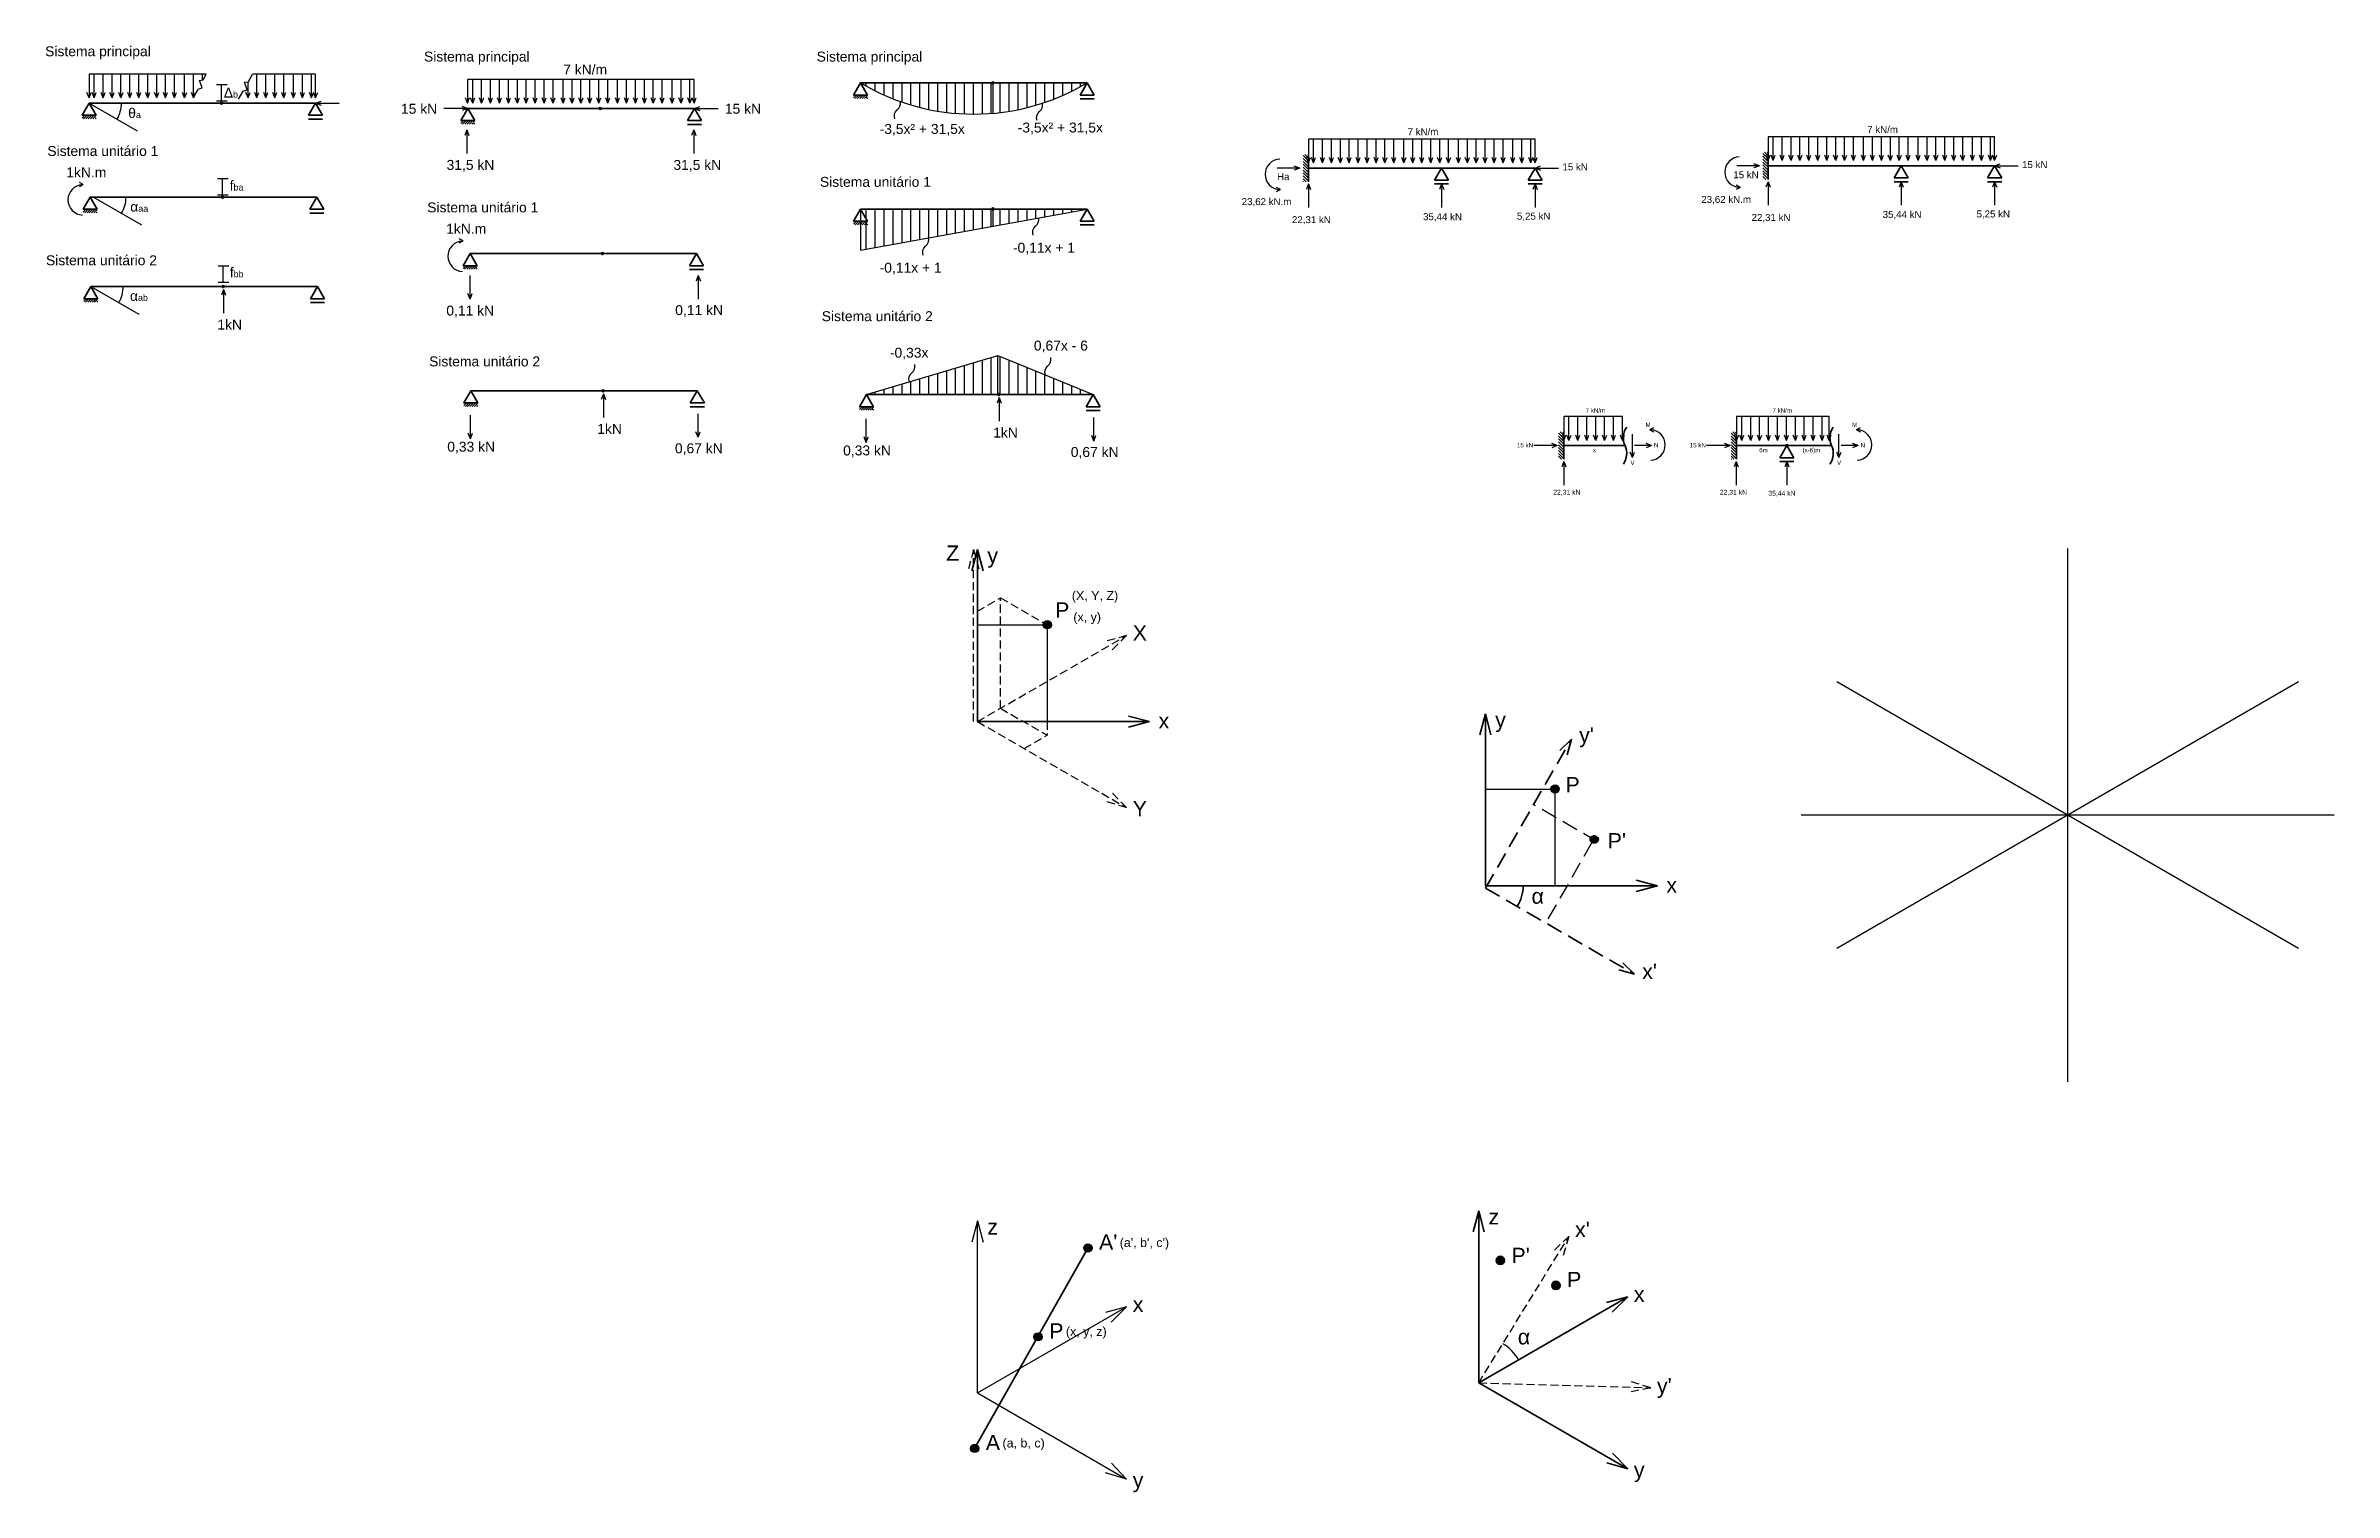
# Model space of a CAD drawing. Header units: millimetres. Extents: x 169 to 2712, y -404 to 335.
# Drawn here: x 1816 to 2712, y -404 to 161 of the extents above; entities that cross this region are included whole.
import ezdxf

# ---------------------------------------------------------------- set-up
doc = ezdxf.new("R2010")
doc.units = ezdxf.units.MM
doc.linetypes.add('HIDDEN2', pattern=[4.675, 3.175, -1.5])
doc.layers.add('l1', color=7, linetype='Continuous', lineweight=35)
doc.layers.add('l2', color=1, linetype='Continuous', lineweight=30)
doc.styles.get("Standard").update_dxf_attribs({"font": 'txt.shx'})
pattern_1 = [(90, (0, 17.6914), (-3.4925, 2e-16), [])]

msp = doc.modelspace()

# ---------------------------------------------------------------- texts
for s, insert, char_height, width, attachment_point in [('{\\fArial|b0|i0|c0|p34;Sistema principal}', (1816.2, 161.19), 3.8852, 49.3759, 1), ('{\\fArial|b0|i0|c0|p34;Sistema principal}', (1964.39, 159.11), 3.8852, 49.3759, 1), ('{\\fArial|b0|i0|c0|p34;7 kN/m}', (2018.84, 154.05), 3.8852, 22.1962, 1), ('{\\fArial|b0|i0|c0|p34;Sistema principal}', (2117.99, 159.11), 3.8852, 49.3759, 1), ('{\\fArial|b0|i0|c0|p34;Δ\\H0.64347x;b}', (1886.08, 145.01), 3.8852, 16.5679, 1), ('{\\fArial|b0|i0|c0|p34;θ\\H0.64347x;a}', (1848.69, 137.02), 3.8852, 16.5679, 1), ('{\\fArial|b0|i0|c0|p34;15 kN}', (1969.56, 138.69), 3.8852, 22.1962, 3), ('{\\fArial|b0|i0|c0|p34;15 kN}', (2082.07, 138.69), 3.8852, 22.1962, 1), ('{\\fArial|b0|i0|c0|p34;-3,5x² + 31,5x}', (2142.61, 130.8), 3.8852, 35.8087, 1), ('{\\fArial|b0|i0|c0|p34;-3,5x² + 31,5x}', (2196.64, 131.36), 3.8852, 35.8087, 1), ('{\\fArial|b0|i0|c0|p34;7 kN/m}', (2349.15, 129.14), 2.7196, 15.5373, 1), ('{\\fArial|b0|i0|c0|p34;7 kN/m}', (2528.93, 130.01), 2.7196, 15.5373, 1), ('{\\fArial|b0|i0|c0|p34;Sistema unitário 1}', (1817.05, 122.18), 3.8852, 55.9129, 1), ('{\\fArial|b0|i0|c0|p34;31,5 kN}', (1973.22, 116.74), 3.8852, 23.9682, 1), ('{\\fArial|b0|i0|c0|p34;31,5 kN}', (2061.95, 116.74), 3.8852, 23.9682, 1), ('{\\fArial|b0|i0|c0|p34;15 kN}', (2589.5, 116.28), 2.7196, 11.5975, 1), ('{\\fArial|b0|i0|c0|p34;1kN.m}', (1824.45, 113.83), 3.8852, 16.5679, 1), ('{\\fArial|b0|i0|c0|p34;f\\H0.64347x;ba}', (1888.39, 108.66), 3.8852, 24.8316, 1), ('{\\fArial|b0|i0|c0|p34;Sistema unitário 1}', (2119.26, 110.11), 3.8852, 55.9129, 1), ('{\\fArial|b0|i0|c0|p34;Ha}', (2298.07, 111.56), 2.7196, 11.5975, 1), ('{\\fArial|b0|i0|c0|p34;15 kN}', (2409.71, 115.41), 2.7196, 11.5975, 1), ('{\\fArial|b0|i0|c0|p34;15 kN}', (2476.56, 112.32), 2.7196, 15.677, 1), ('{\\fArial|b0|i0|c0|p34;α\\H0.64347x;aa}', (1849.49, 100.39), 3.8852, 27.545, 1), ('{\\fArial|b0|i0|c0|p34;Sistema unitário 1}', (1965.66, 100.12), 3.8852, 55.9129, 1), ('{\\fArial|b0|i0|c0|p34;23,62 kN.m}', (2284.25, 98.56), 2.7196, 26.6202, 7), ('{\\fArial|b0|i0|c0|p34;23,62 kN.m}', (2464.04, 99.44), 2.7196, 26.6202, 7), ('{\\fArial|b0|i0|c0|p34;1kN.m}', (1973.06, 91.77), 3.8852, 16.5679, 1), ('{\\fArial|b0|i0|c0|p34;22,31 kN}', (2303.91, 94.74), 2.7196, 15.677, 1), ('{\\fArial|b0|i0|c0|p34;35,44 kN}', (2355.2, 95.9), 2.7196, 15.677, 1), ('{\\fArial|b0|i0|c0|p34;5,25 kN}', (2391.91, 96.1), 2.7196, 15.677, 1), ('{\\fArial|b0|i0|c0|p34;22,31 kN}', (2483.7, 95.61), 2.7196, 15.677, 1), ('{\\fArial|b0|i0|c0|p34;35,44 kN}', (2534.98, 96.78), 2.7196, 15.677, 1), ('{\\fArial|b0|i0|c0|p34;5,25 kN}', (2571.7, 96.97), 2.7196, 15.677, 1), ('{\\fArial|b0|i0|c0|p34;-0,11x + 1}', (2194.76, 84.36), 3.8852, 35.8087, 1), ('{\\fArial|b0|i0|c0|p34;Sistema unitário 2}', (1816.52, 79.43), 3.8852, 55.9129, 1), ('{\\fArial|b0|i0|c0|p34;f\\H0.64347x;bb}', (1888.41, 74.74), 3.8852, 24.8316, 1), ('{\\fArial|b0|i0|c0|p34;-0,11x + 1}', (2142.61, 76.54), 3.8852, 35.8087, 1), ('{\\fArial|b0|i0|c0|p34;α\\H0.64347x;ab}', (1849.37, 65.52), 3.8852, 27.1133, 1), ('{\\fArial|b0|i0|c0|p34;1kN}', (1883.56, 54.29), 3.8852, 16.5679, 1), ('{\\fArial|b0|i0|c0|p34;0,11 kN}', (1973.11, 59.77), 3.8852, 23.9682, 1), ('{\\fArial|b0|i0|c0|p34;0,11 kN}', (2062.66, 59.96), 3.8852, 23.9682, 1), ('{\\fArial|b0|i0|c0|p34;Sistema unitário 2}', (2119.98, 57.57), 3.8852, 55.9129, 1), ('{\\fArial|b0|i0|c0|p34;0,67x - 6}', (2202.96, 46.08), 3.8852, 35.8087, 1), ('{\\fArial|b0|i0|c0|p34;Sistema unitário 2}', (1966.38, 39.88), 3.8852, 55.9129, 1), ('{\\fArial|b0|i0|c0|p34;-0,33x}', (2146.63, 43.3), 3.8852, 35.8087, 1), ('{\\fArial|b0|i0|c0|p34;7 kN/m}', (2418.8, 19.65), 1.7267, 9.865, 1), ('{\\fArial|b0|i0|c0|p34;7 kN/m}', (2491.84, 19.65), 1.7267, 9.865, 1), ('{\\fArial|b0|i0|c0|p34;1kN}', (2032.17, 13.5), 3.8852, 16.5679, 1), ('{\\fArial|b0|i0|c0|p34;1kN}', (2187.02, 12.04), 3.8852, 16.5679, 1), ('{\\fArial|b0|i0|c0|p34;M}', (2442.21, 12.3), 1.7267, 7.3635, 7), ('{\\fArial|b0|i0|c0|p34;M}', (2523.02, 12.3), 1.7267, 7.3635, 7), ('{\\fArial|b0|i0|c0|p34;0,33 kN}', (1973.49, 6.52), 3.8852, 23.9682, 1), ('{\\fArial|b0|i0|c0|p34;0,67 kN}', (2062.54, 5.9), 3.8852, 23.9682, 1), ('{\\fArial|b0|i0|c0|p34;0,33 kN}', (2128.34, 5.06), 3.8852, 23.9682, 1), ('{\\fArial|b0|i0|c0|p34;0,67 kN}', (2217.39, 4.45), 3.8852, 23.9682, 1), ('{\\fArial|b0|i0|c0|p34;15 kN}', (2391.92, 6.04), 1.7267, 7.3635, 1), ('{\\fArial|b0|i0|c0|p34;x}', (2421.64, 4.12), 1.7267, 7.3635, 1), ('{\\fArial|b0|i0|c0|p34;N}', (2445.52, 6.04), 1.7267, 7.3635, 1), ('{\\fArial|b0|i0|c0|p34;15 kN}', (2459.52, 6.04), 1.7267, 7.3635, 1), ('{\\fArial|b0|i0|c0|p34;6m}', (2486.66, 4.12), 1.7267, 7.3635, 1), ('{\\fArial|b0|i0|c0|p34;(x-6)m}', (2503.63, 4.12), 1.7267, 7.3635, 1), ('{\\fArial|b0|i0|c0|p34;N}', (2526.33, 6.04), 1.7267, 7.3635, 1), ('{\\fArial|b0|i0|c0|p34;V}', (2436.31, -0.84), 1.7267, 7.3635, 1), ('{\\fArial|b0|i0|c0|p34;V}', (2517.13, -0.84), 1.7267, 7.3635, 1), ('{\\fArial|b0|i0|c0|p34;22,31 kN}', (2406.11, -12.28), 1.9037, 10.9739, 1), ('{\\fArial|b0|i0|c0|p34;22,31 kN}', (2471.26, -12.28), 1.9037, 10.9739, 1), ('{\\fArial|b0|i0|c0|p34;35,44 kN}', (2490.25, -12.67), 1.9037, 10.9739, 1), ('{\\fArial|b0|i0|c0|p34;y}', (2184.75, -34.98), 5.9851, 25.523, 1), ('{\\fArial|b0|i0|c0|p34;(X, Y, Z)}', (2217.8, -51.91), 3.488, 22.5723, 1), ('{\\fArial|b0|i0|c0|p34;P}', (2211.26, -56.29), 5.9851, 25.523, 1), ('{\\fArial|b0|i0|c0|p34;(x, y)}', (2218.39, -60.27), 3.488, 22.5723, 1), ('{\\fArial|b0|i0|c0|p34;x}', (2251.72, -99.62), 5.9851, 25.523, 1), ('{\\fArial|b0|i0|c0|p34;y}', (2383.4, -99.23), 5.9851, 25.523, 1), ("{\\fArial|b0|i0|c0|p34;y'}", (2416.24, -105.18), 5.9851, 25.523, 1), ('{\\fArial|b0|i0|c0|p34;P}', (2410.89, -124.62), 5.9851, 25.523, 1), ("{\\fArial|b0|i0|c0|p34;P'}", (2427.41, -146.56), 5.9851, 25.523, 1), ('{\\fArial|b0|i0|c0|p34;α}', (2397.63, -168.19), 5.9851, 25.523, 1), ('{\\fArial|b0|i0|c0|p34;x}', (2450.37, -163.87), 5.9851, 25.523, 1), ("{\\fArial|b0|i0|c0|p34;x'}", (2440.91, -197.65), 5.9851, 25.523, 1), ('{\\fArial|b0|i0|c0|p34;z}', (2184.75, -297.56), 5.9851, 25.523, 1), ("{\\fArial|b0|i0|c0|p34;A'}", (2228.44, -303.52), 5.9851, 25.523, 1), ("{\\fArial|b0|i0|c0|p34;(a', b', c')}", (2236.53, -304.96), 3.488, 22.5723, 1), ('{\\fArial|b0|i0|c0|p34;x}', (2241.62, -327.85), 5.9851, 25.523, 1), ('{\\fArial|b0|i0|c0|p34;P}', (2208.93, -338.25), 5.9851, 25.523, 1), ('{\\fArial|b0|i0|c0|p34;(x, y, z)}', (2215.47, -339.7), 3.488, 22.5723, 1), ('{\\fArial|b0|i0|c0|p34;α}', (2392.26, -340.57), 5.9851, 25.523, 1), ('{\\fArial|b0|i0|c0|p34;A}', (2184.15, -381.9), 5.9851, 25.523, 1), ('{\\fArial|b0|i0|c0|p34;(a, b, c)}', (2190.68, -383.35), 3.488, 22.5723, 1), ('{\\fArial|b0|i0|c0|p34;y}', (2241.62, -396.55), 5.9851, 25.523, 1)]:
    msp.add_mtext(s, dxfattribs=dict(insert=insert, char_height=char_height, width=width, attachment_point=attachment_point))
at = {"color": 1, "insert": (2241.62, -65.27), "char_height": 5.9851, "width": 25.523, "attachment_point": 1}
msp.add_mtext('{\\fArial|b0|i0|c0|p34;X}', dxfattribs=at)
at = {"color": 3, "insert": (2241.62, -133.97), "char_height": 5.9851, "width": 25.523, "attachment_point": 1}
msp.add_mtext('{\\fArial|b0|i0|c0|p34;Y}', dxfattribs=at)
at = {"layer": 'l1', "char_height": 5.9851, "width": 25.523, "attachment_point": 1}
for s, insert in [('{\\fArial|b0|i0|c0|p34;z}', (2380.78, -293.62)), ("{\\fArial|b0|i0|c0|p34;x'}", (2414.63, -298.56)), ("{\\fArial|b0|i0|c0|p34;P'}", (2389.76, -308.74)), ('{\\fArial|b0|i0|c0|p34;P}', (2411.52, -318.15)), ('{\\fArial|b0|i0|c0|p34;x}', (2437.65, -323.91)), ("{\\fArial|b0|i0|c0|p34;y'}", (2446.68, -359.69)), ('{\\fArial|b0|i0|c0|p34;y}', (2437.65, -392.62))]:
    msp.add_mtext(s, dxfattribs=dict(at, insert=insert))
at = {"layer": 'l2', "color": 5, "insert": (2168.64, -34.05), "char_height": 5.9851, "width": 25.523, "attachment_point": 1}
msp.add_mtext('{\\fArial|b0|i0|c0|p34;Z}', dxfattribs=at)

# ---------------------------------------------------------------- hatches: boundary and pattern name
h = msp.add_hatch()
h.set_pattern_fill('ANSI31', color=1, scale=1.1, angle=45, style=0)
h.set_pattern_definition([(90, (0, 9.9904), (-3.4925, 2e-16), [])])
h.paths.add_polyline_path([(2135.16, 146.88), (2186.55, 146.88, 0.414214), (2186.94, 146.48), (2186.94, 134.98, -0.157331)])
h.paths.add_polyline_path([(2187.34, 146.88), (2223.8, 146.88, -0.11337), (2186.94, 134.98), (2186.94, 146.48, 0.414214)])
h = msp.add_hatch()
h.set_pattern_fill('ANSI31', color=1, scale=1.1, angle=45, style=0)
h.set_pattern_definition(pattern_1)
h.paths.add_polyline_path([(2135.16, 97.55), (2186.55, 97.55, 0.414214), (2186.94, 97.15), (2186.94, 90.86), (2135.16, 81.45), (2135.16, 92.8), (2137.91, 92.8)])
h.paths.add_polyline_path([(2187.34, 97.55), (2223.8, 97.55), (2186.94, 90.86), (2186.94, 97.15, 0.414214)])
h = msp.add_hatch()
h.set_pattern_fill('ANSI31', color=1, scale=1.1, angle=45, style=0)
h.set_pattern_definition(pattern_1)
h.paths.add_polyline_path([(2137.52, 24.98), (2188.91, 40.31), (2188.91, 24.98)])
h.paths.add_polyline_path([(2188.91, 40.31), (2226.16, 24.98), (2189.7, 24.98, 1), (2188.91, 24.98)])
for points in [[(2209.82, -65.06, 1), (2206.58, -65.06, 1)], [(2408.48, -129.31, 1), (2405.23, -129.31, 1)], [(2225.7, -308.82, 1), (2222.46, -308.82, 1)], [(2206.2, -343.56, 1), (2202.95, -343.56, 1)], [(2181.41, -387.21, 1), (2178.16, -387.21, 1)]]:
    msp.add_hatch(color=256).paths.add_polyline_path(points)
at = {"linetype": 'HIDDEN2', "ltscale": 2}
msp.add_hatch(color=256, dxfattribs=at).paths.add_polyline_path([(2423.76, -148.9, 1), (2420.52, -148.9, 1)])
at = {"layer": 'l1'}
h = msp.add_hatch(dxfattribs=at)
h.set_pattern_fill('ANSI31', color=256, scale=0.2, style=0)
h.set_pattern_definition([(45, (1847.7151, -76.3541), (-0.4490128, 0.4490128), [])])
h.paths.add_polyline_path([(2132.42, 142.12), (2137.91, 142.12), (2137.91, 140.74), (2132.42, 140.74)])
h = msp.add_hatch(dxfattribs=at)
h.set_pattern_fill('ANSI31', color=256, scale=0.2, style=0)
h.set_pattern_definition([(45, (1545.9214, -84.2632), (-0.4490128, 0.4490128), [])])
h.paths.add_polyline_path([(1830.62, 134.22), (1836.11, 134.22), (1836.11, 132.83), (1830.62, 132.83)])
h = msp.add_hatch(dxfattribs=at)
h.set_pattern_fill('ANSI31', color=256, scale=0.2, style=0)
h.set_pattern_definition([(45, (1694.1125, -86.3445), (-0.4490128, 0.4490128), [])])
h.paths.add_polyline_path([(1978.82, 132.13), (1984.3, 132.13), (1984.3, 130.75), (1978.82, 130.75)])
h = msp.add_hatch(dxfattribs=at)
h.set_pattern_fill('ANSI31', color=256, scale=0.251737, angle=270, style=0)
h.set_pattern_definition([(315, (2183.868, 290.3187), (0.5651648, 0.5651648), [])])
h.paths.add_polyline_path([(2310.35, 115.3), (2310.35, 111.85), (2310.35, 108.24), (2308.27, 108.24), (2308.27, 118.91), (2310.35, 118.91)])
h = msp.add_hatch(dxfattribs=at)
h.set_pattern_fill('ANSI31', color=256, scale=0.251737, angle=270, style=0)
h.set_pattern_definition([(315, (2363.6538, 291.1928), (0.5651648, 0.5651648), [])])
h.paths.add_polyline_path([(2490.13, 116.18), (2490.13, 112.72), (2490.13, 109.12), (2488.06, 109.12), (2488.06, 119.79), (2490.13, 119.79)])
h = msp.add_hatch(dxfattribs=at)
h.set_pattern_fill('ANSI31', color=256, scale=0.2, style=0)
h.set_pattern_definition([(45, (1546.3377, -121.03345), (-0.4490128, 0.4490128), [])])
h.paths.add_polyline_path([(1831.04, 97.45), (1836.53, 97.45), (1836.53, 96.06), (1831.04, 96.06)])
h = msp.add_hatch(dxfattribs=at)
h.set_pattern_fill('ANSI31', color=256, scale=0.2, style=0)
h.set_pattern_definition([(45, (1847.7151, -125.6818), (-0.4490128, 0.4490128), [])])
h.paths.add_polyline_path([(2132.42, 92.8), (2137.91, 92.8), (2137.91, 91.42), (2132.42, 91.42)])
h = msp.add_hatch(dxfattribs=at)
h.set_pattern_fill('ANSI31', color=256, scale=0.2, style=0)
h.set_pattern_definition([(45, (1694.94506, -143.0956), (-0.4490128, 0.4490128), [])])
h.paths.add_polyline_path([(1979.65, 75.38), (1985.14, 75.38), (1985.14, 74), (1979.65, 74)])
h = msp.add_hatch(dxfattribs=at)
h.set_pattern_fill('ANSI31', color=256, scale=0.2, style=0)
h.set_pattern_definition([(45, (1546.6152, -155.9999), (-0.4490128, 0.4490128), [])])
h.paths.add_polyline_path([(1831.32, 62.48), (1836.81, 62.48), (1836.81, 61.1), (1831.32, 61.1)])
h = msp.add_hatch(dxfattribs=at)
h.set_pattern_fill('ANSI31', color=256, scale=0.2, style=0)
h.set_pattern_definition([(45, (1695.2226, -196.7941), (-0.4490128, 0.4490128), [])])
h.paths.add_polyline_path([(1979.93, 21.69), (1985.41, 21.69), (1985.41, 20.3), (1979.93, 20.3)])
h = msp.add_hatch(dxfattribs=at)
h.set_pattern_fill('ANSI31', color=256, scale=0.2, style=0)
h.set_pattern_definition([(45, (1850.07396, -198.251), (-0.4490128, 0.4490128), [])])
h.paths.add_polyline_path([(2134.78, 20.23), (2140.27, 20.23), (2140.27, 18.85), (2134.78, 18.85)])
h = msp.add_hatch(dxfattribs=at)
h.set_pattern_fill('ANSI31', color=256, scale=0.251737, angle=270, style=0)
h.set_pattern_definition([(315, (2283.76325, 181.7522), (0.5651648, 0.5651648), [])])
h.paths.add_polyline_path([(2410.24, 6.74), (2410.24, 3.28), (2410.24, -0.32), (2408.17, -0.32), (2408.17, 10.35), (2410.24, 10.35)])
h = msp.add_hatch(dxfattribs=at)
h.set_pattern_fill('ANSI31', color=256, scale=0.251737, angle=270, style=0)
h.set_pattern_definition([(315, (2351.365, 181.7522), (0.5651648, 0.5651648), [])])
h.paths.add_polyline_path([(2477.84, 6.74), (2477.84, 3.28), (2477.84, -0.32), (2475.77, -0.32), (2475.77, 10.35), (2477.84, 10.35)])
h = msp.add_hatch(dxfattribs=at)
h.set_pattern_fill('ANSI31', color=256, scale=0.1, style=0)
h.paths.add_polyline_path([(2387.04, -313.68, 1), (2383.79, -313.68, 1)])
msp.add_hatch(color=256, dxfattribs=at).paths.add_polyline_path([(2408.78, -323.46, 1), (2405.54, -323.46, 1)])

# ---------------------------------------------------------------- linework, layer by layer
for p, q in [((1874.24, 140.98), (1876.06, 144.41)), ((1876.06, 144.41), (1877.56, 144.89)), ((1876.62, 147.83), (1877.99, 148.03)), ((1877.56, 144.89), (1876.62, 147.83)), ((1877.99, 148.03), (1879.2, 150.32)), ((1883.23, 146.24), (1887.4, 146.24)), ((1885.15, 139.89), (1885.15, 146.24)), ((1891.88, 140.53), (1893.68, 143.7)), ((1893.68, 143.7), (1895.18, 144.18)), ((1894.23, 147.12), (1895.6, 147.32)), ((1895.18, 144.18), (1894.23, 147.12)), ((1895.55, 147.15), (1897.35, 150.32)), ((1833.37, 138.97), (1852.14, 128.13)), ((1883.23, 139.89), (1887.4, 139.89)), ((1883.65, 109.47), (1887.81, 109.47)), ((1885.56, 103.12), (1885.56, 109.47)), ((1835.16, 102.2), (1853.93, 91.36)), ((1883.65, 103.12), (1887.81, 103.12)), ((1883.92, 75.3), (1888.09, 75.3)), ((1885.84, 68.94), (1885.84, 75.3)), ((1834.06, 67.23), (1852.83, 56.39)), ((1883.92, 68.94), (1888.09, 68.94)), ((2607.36, -243.78), (2607.36, -35.29)), ((2209.81, -65.28), (2180.91, -65.28)), ((2208.11, -66.68), (2208.11, -102.94)), ((2697.64, -87.41), (2517.08, -191.66)), ((2697.64, -191.66), (2517.08, -87.41)), ((2408.46, -129.53), (2379.57, -129.53)), ((2406.77, -130.93), (2406.77, -167.19)), ((2711.61, -139.53), (2503.12, -139.53)), ((2180.91, -298.2), (2178.73, -306.48)), ((2180.91, -365.51), (2180.91, -298.2)), ((2180.91, -298.2), (2183.1, -306.48)), ((2180.91, -365.51), (2239.21, -331.86)), ((2239.21, -331.86), (2230.94, -334.11)), ((2239.21, -331.86), (2233.13, -337.89)), ((2180.91, -365.51), (2239.21, -399.17)), ((2239.21, -399.17), (2233.26, -393.01)), ((2239.21, -399.17), (2230.99, -396.75))]:
    msp.add_line(p, q)
at = {"linetype": 'HIDDEN2'}
for p, q in [((2180.91, -59.7), (2189.92, -54.5)), ((2189.92, -54.5), (2208.2, -65.06)), ((2189.92, -97.74), (2189.92, -54.5)), ((2189.92, -97.74), (2208.11, -108.24)), ((2208.11, -102.94), (2208.11, -108.24)), ((2199.11, -113.44), (2208.11, -108.24)), ((2376.95, -361.58), (2412.25, -304.27)), ((2412.25, -304.27), (2406.04, -310.17)), ((2412.25, -304.27), (2409.76, -312.47)), ((2376.95, -361.58), (2444.23, -363.5)), ((2444.23, -363.5), (2435.85, -365.27)), ((2444.23, -363.5), (2436.07, -360.91))]:
    msp.add_line(p, q, dxfattribs=at)
at = {"linetype": 'HIDDEN2', "ltscale": 2}
for p, q in [((2423.42, -149.9), (2398.4, -135.45)), ((2421.25, -150.26), (2403.12, -181.66))]:
    msp.add_line(p, q, dxfattribs=at)
for points in [[(2148.63, 132.84, -0.337547), (2149.51, 136.35, 0.285608), (2150.66, 139.6, 7.039998)], [(2204.25, 132.15, -0.337547), (2205.13, 135.66, 0.285608), (2206.28, 138.92, 7.039998)], [(2202.74, 87.33, -0.337547), (2203.62, 90.84, 0.285608), (2204.77, 94.09, 7.039998)], [(2159.71, 79.52, -0.337547), (2160.59, 83.02, 0.285608), (2161.74, 86.28, 7.039998)], [(2154.33, 30, -0.337547), (2155.21, 33.51, 0.285608), (2156.36, 36.76, 7.039998)], [(2207.53, 32.65, -0.337547), (2208.41, 36.16, 0.285608), (2209.56, 39.41, 7.039998)]]:
    msp.add_lwpolyline(points, format="xyb")
for centre in [(2208.2, -65.06), (2406.85, -129.31), (2224.08, -308.82), (2204.57, -343.56), (2179.79, -387.21)]:
    msp.add_circle(centre, 1.62)
msp.add_circle((2422.14, -148.9), 1.62, dxfattribs=at)
for centre, radius, start, end in [((1833.37, 138.97), 12.66, 330, 0), ((1835.16, 102.2), 12.66, 330, 0), ((1834.06, 67.23), 12.66, 330, 0), ((2376.95, -361.58), 18.02, 30, 58.36979)]:
    msp.add_arc(centre, radius, start, end)
at = {"layer": 'l1'}
for p, q in [((2132.42, 142.12), (2135.16, 146.88)), ((2135.16, 146.88), (2172.54, 146.88)), ((2135.16, 146.88), (2137.91, 142.12)), ((2172.54, 146.88), (2223.8, 146.88)), ((2221.06, 142.12), (2223.8, 146.88)), ((2223.8, 146.88), (2226.55, 142.12)), ((1830.62, 134.22), (1833.37, 138.97)), ((1833.37, 138.97), (1870.75, 138.97)), ((1833.37, 138.97), (1836.11, 134.22)), ((1870.75, 138.97), (1922.01, 138.97)), ((1919.26, 134.22), (1922.01, 138.97)), ((1922.01, 138.97), (1924.75, 134.22)), ((1978.82, 132.13), (1981.56, 136.89)), ((1981.56, 136.89), (2018.94, 136.89)), ((1981.56, 136.89), (1984.3, 132.13)), ((2018.94, 136.89), (2070.2, 136.89)), ((2067.46, 132.13), (2070.2, 136.89)), ((2070.2, 136.89), (2072.94, 132.13)), ((2132.42, 142.12), (2137.91, 142.12)), ((2221.06, 142.12), (2226.55, 142.12)), ((2221.06, 140.65), (2226.55, 140.65)), ((1830.62, 134.22), (1836.11, 134.22)), ((1919.26, 134.22), (1924.75, 134.22)), ((1919.26, 132.74), (1924.75, 132.74)), ((1978.82, 132.13), (1984.3, 132.13)), ((2067.46, 132.13), (2072.94, 132.13)), ((2067.46, 130.66), (2072.94, 130.66)), ((2310.35, 118.91), (2310.35, 108.24)), ((2490.13, 119.79), (2490.13, 109.12)), ((2490.13, 111.81), (2490.13, 117.1)), ((2310.35, 110.93), (2310.35, 116.22)), ((2310.35, 113.58), (2347.73, 113.58)), ((2347.73, 113.58), (2398.99, 113.58)), ((2359.71, 108.82), (2362.46, 113.58)), ((2359.71, 108.82), (2365.2, 108.82)), ((2362.46, 113.58), (2365.2, 108.82)), ((2396.24, 108.82), (2398.99, 113.58)), ((2396.24, 108.82), (2401.73, 108.82)), ((2398.99, 113.58), (2401.73, 108.82)), ((2490.13, 114.45), (2527.51, 114.45)), ((2527.51, 114.45), (2578.77, 114.45)), ((2539.5, 109.7), (2542.24, 114.45)), ((2539.5, 109.7), (2544.99, 109.7)), ((2539.5, 108.22), (2544.99, 108.22)), ((2542.24, 114.45), (2544.99, 109.7)), ((2576.03, 109.7), (2578.77, 114.45)), ((2576.03, 109.7), (2581.52, 109.7)), ((2576.03, 108.22), (2581.52, 108.22)), ((2578.77, 114.45), (2581.52, 109.7)), ((1831.04, 97.45), (1833.79, 102.2)), ((1833.79, 102.2), (1871.17, 102.2)), ((1833.79, 102.2), (1836.53, 97.45)), ((1871.17, 102.2), (1922.43, 102.2)), ((1919.68, 97.45), (1922.43, 102.2)), ((1922.43, 102.2), (1925.17, 97.45)), ((2359.71, 107.35), (2365.2, 107.35)), ((2396.24, 107.35), (2401.73, 107.35)), ((1831.04, 97.45), (1836.53, 97.45)), ((1919.68, 97.45), (1925.17, 97.45)), ((1919.68, 95.97), (1925.17, 95.97)), ((2132.42, 92.8), (2135.16, 97.55)), ((2132.42, 92.8), (2137.91, 92.8)), ((2135.16, 97.55), (2172.54, 97.55)), ((2135.16, 97.55), (2137.91, 92.8)), ((2172.54, 97.55), (2223.8, 97.55)), ((2221.06, 92.8), (2223.8, 97.55)), ((2221.06, 92.8), (2226.55, 92.8)), ((2221.06, 91.32), (2226.55, 91.32)), ((2223.8, 97.55), (2226.55, 92.8)), ((1979.65, 75.38), (1982.39, 80.14)), ((1979.65, 75.38), (1985.14, 75.38)), ((1982.39, 80.14), (2019.77, 80.14)), ((1982.39, 80.14), (1985.14, 75.38)), ((2019.77, 80.14), (2071.03, 80.14)), ((2068.29, 75.38), (2071.03, 80.14)), ((2068.29, 75.38), (2073.78, 75.38)), ((2068.29, 73.91), (2073.78, 73.91)), ((2071.03, 80.14), (2073.78, 75.38)), ((1831.32, 62.48), (1834.06, 67.23)), ((1834.06, 67.23), (1871.44, 67.23)), ((1834.06, 67.23), (1836.81, 62.48)), ((1871.44, 67.23), (1922.7, 67.23)), ((1919.96, 62.48), (1922.7, 67.23)), ((1922.7, 67.23), (1925.45, 62.48)), ((1831.32, 62.48), (1836.81, 62.48)), ((1919.96, 62.48), (1925.45, 62.48)), ((1919.96, 61.01), (1925.45, 61.01)), ((1979.93, 21.69), (1982.67, 26.44)), ((1979.93, 21.69), (1985.41, 21.69)), ((1982.67, 26.44), (2020.05, 26.44)), ((1982.67, 26.44), (1985.41, 21.69)), ((2020.05, 26.44), (2071.31, 26.44)), ((2068.57, 21.69), (2071.31, 26.44)), ((2068.57, 21.69), (2074.05, 21.69)), ((2068.57, 20.21), (2074.05, 20.21)), ((2071.31, 26.44), (2074.05, 21.69)), ((2134.78, 20.23), (2137.52, 24.98)), ((2134.78, 20.23), (2140.27, 20.23)), ((2137.52, 24.98), (2174.9, 24.98)), ((2137.52, 24.98), (2140.27, 20.23)), ((2174.9, 24.98), (2226.16, 24.98)), ((2223.42, 20.23), (2226.16, 24.98)), ((2223.42, 20.23), (2228.91, 20.23)), ((2223.42, 18.75), (2228.91, 18.75)), ((2226.16, 24.98), (2228.91, 20.23)), ((2410.24, 10.35), (2410.24, -0.32)), ((2477.84, 10.35), (2477.84, -0.32)), ((2410.24, 2.36), (2410.24, 7.66)), ((2410.24, 5.01), (2434.19, 5.01)), ((2477.84, 2.36), (2477.84, 7.66)), ((2477.84, 5.01), (2515, 5.01)), ((2494.76, 0.26), (2497.51, 5.01)), ((2494.76, 0.26), (2500.25, 0.26)), ((2497.51, 5.01), (2500.25, 0.26)), ((2494.76, -1.22), (2500.25, -1.22)), ((2180.91, -35.63), (2178.73, -43.91)), ((2180.91, -102.94), (2180.91, -35.63)), ((2180.91, -35.63), (2183.1, -43.91)), ((2180.91, -102.94), (2248.22, -102.94)), ((2248.22, -102.94), (2239.94, -100.75)), ((2248.22, -102.94), (2239.94, -105.12)), ((2379.57, -99.88), (2377.38, -108.16)), ((2379.57, -167.19), (2379.57, -99.88)), ((2379.57, -99.88), (2381.75, -108.16)), ((2379.57, -167.19), (2446.88, -167.19)), ((2446.88, -167.19), (2438.6, -165)), ((2446.88, -167.19), (2438.6, -169.37)), ((2376.95, -294.27), (2374.76, -302.55)), ((2376.95, -361.58), (2376.95, -294.27)), ((2376.95, -294.27), (2379.13, -302.55)), ((2224.08, -308.82), (2179.79, -387.21)), ((2376.95, -361.58), (2435.24, -327.93)), ((2435.24, -327.93), (2426.97, -330.17)), ((2435.24, -327.93), (2429.16, -333.96)), ((2376.95, -361.58), (2435.24, -395.24)), ((2435.24, -395.24), (2427.02, -392.82)), ((2435.24, -395.24), (2429.29, -389.08))]:
    msp.add_line(p, q, dxfattribs=at)
at = {"layer": 'l1', "linetype": 'HIDDEN2', "ltscale": 2}
for p, q in [((2379.57, -168.06), (2413.22, -109.77)), ((2413.22, -109.77), (2407.19, -115.85)), ((2413.22, -109.77), (2410.98, -118.03)), ((2379.57, -168.06), (2437.86, -201.72)), ((2437.86, -201.72), (2431.78, -195.69)), ((2437.86, -201.72), (2429.6, -199.47))]:
    msp.add_line(p, q, dxfattribs=at)
at = {"layer": 'l1'}
for points in [[(2433.53, -2.24, 0.262917), (2434.19, 5.01, -0.162536), (2433.71, 9.67, -0.096268), (2434.85, 12.26)], [(2514.35, -2.24, 0.262917), (2515, 5.01, -0.162536), (2514.53, 9.67, -0.096268), (2515.66, 12.26)]]:
    msp.add_lwpolyline(points, format="xyb", dxfattribs=at)
for centre, radius in [((2186.94, 146.88), 0.395), ((1885.15, 138.97), 0.395), ((2033.34, 136.89), 0.395), ((1885.56, 102.2), 0.395), ((2186.94, 97.55), 0.395), ((2034.17, 80.14), 0.395), ((1885.84, 67.23), 0.395), ((2034.45, 26.44), 0.395), ((2189.3, 24.98), 0.395), ((2497.51, 5.01), 0.395), ((2385.42, -313.68), 1.62), ((2407.16, -323.46), 1.62)]:
    msp.add_circle(centre, radius, dxfattribs=at)
msp.add_arc((2379.57, -167.19), 14.77, 327.0621, 0, dxfattribs=at)
at = {"layer": 'l2'}
for p, q in [((1833.37, 150.32), (1833.37, 140.98)), ((1879.2, 150.32), (1833.37, 150.32)), ((1835.38, 140.98), (1835.38, 150.32)), ((1838.87, 140.98), (1838.87, 150.32)), ((1842.36, 140.98), (1842.36, 150.32)), ((1845.86, 140.98), (1845.86, 150.32)), ((1849.35, 140.98), (1849.35, 150.32)), ((1852.84, 140.98), (1852.84, 150.32)), ((1856.33, 140.98), (1856.33, 150.32)), ((1859.83, 140.98), (1859.83, 150.32)), ((1863.32, 140.98), (1863.32, 150.32)), ((1866.81, 140.98), (1866.81, 150.32)), ((1870.75, 140.98), (1870.75, 150.32)), ((1874.24, 140.98), (1874.24, 150.32)), ((1877.74, 147.99), (1877.74, 150.32)), ((1895.55, 140.98), (1895.55, 147.15)), ((1922.01, 150.32), (1897.35, 150.32)), ((1899.05, 140.98), (1899.05, 150.32)), ((1902.54, 140.98), (1902.54, 150.32)), ((1906.03, 140.98), (1906.03, 150.32)), ((1909.52, 140.98), (1909.52, 150.32)), ((1913.37, 140.98), (1913.37, 150.32)), ((1916.86, 140.98), (1916.86, 150.32)), ((1920.35, 140.98), (1920.35, 150.32)), ((1922.01, 140.98), (1922.01, 150.32)), ((2070.07, 148.23), (1981.43, 148.23)), ((1981.43, 148.23), (1981.43, 138.9)), ((1983.44, 138.9), (1983.44, 148.23)), ((1986.94, 138.9), (1986.94, 148.23)), ((1990.43, 138.9), (1990.43, 148.23)), ((1993.92, 138.9), (1993.92, 148.23)), ((1997.41, 138.9), (1997.41, 148.23)), ((2000.91, 138.9), (2000.91, 148.23)), ((2004.4, 138.9), (2004.4, 148.23)), ((2007.89, 138.9), (2007.89, 148.23)), ((2011.38, 138.9), (2011.38, 148.23)), ((2014.88, 138.9), (2014.88, 148.23)), ((2018.82, 138.9), (2018.82, 148.23)), ((2022.31, 138.9), (2022.31, 148.23)), ((2025.8, 138.9), (2025.8, 148.23)), ((2029.29, 138.9), (2029.29, 148.23)), ((2032.79, 138.9), (2032.79, 148.23)), ((2036.28, 138.9), (2036.28, 148.23)), ((2040.12, 138.9), (2040.12, 148.23)), ((2043.62, 138.9), (2043.62, 148.23)), ((2047.11, 138.9), (2047.11, 148.23)), ((2050.6, 138.9), (2050.6, 148.23)), ((2054.09, 138.9), (2054.09, 148.23)), ((2057.59, 138.9), (2057.59, 148.23)), ((2061.43, 138.9), (2061.43, 148.23)), ((2064.93, 138.9), (2064.93, 148.23)), ((2068.42, 138.9), (2068.42, 148.23)), ((2070.07, 138.9), (2070.07, 148.23)), ((2186.94, 147.27), (2186.94, 134.98)), ((1833.37, 140.98), (1832.56, 143.12)), ((1833.37, 140.98), (1834.18, 143.12)), ((1835.38, 140.98), (1834.57, 143.12)), ((1835.38, 140.98), (1836.18, 143.12)), ((1838.87, 140.98), (1838.06, 143.12)), ((1838.87, 140.98), (1839.68, 143.12)), ((1842.36, 140.98), (1841.56, 143.12)), ((1842.36, 140.98), (1843.17, 143.12)), ((1845.86, 140.98), (1845.05, 143.12)), ((1845.86, 140.98), (1846.66, 143.12)), ((1849.35, 140.98), (1848.54, 143.12)), ((1849.35, 140.98), (1850.15, 143.12)), ((1852.84, 140.98), (1852.03, 143.12)), ((1852.84, 140.98), (1853.65, 143.12)), ((1856.33, 140.98), (1855.53, 143.12)), ((1856.33, 140.98), (1857.14, 143.12)), ((1859.83, 140.98), (1859.02, 143.12)), ((1859.83, 140.98), (1860.63, 143.12)), ((1863.32, 140.98), (1862.51, 143.12)), ((1863.32, 140.98), (1864.12, 143.12)), ((1866.81, 140.98), (1866, 143.12)), ((1866.81, 140.98), (1867.62, 143.12)), ((1870.75, 140.98), (1869.94, 143.12)), ((1870.75, 140.98), (1871.56, 143.12)), ((1874.24, 140.98), (1873.44, 143.12)), ((1874.24, 140.98), (1875.05, 143.12)), ((1895.55, 140.98), (1894.75, 143.12)), ((1895.55, 140.98), (1896.36, 143.12)), ((1899.05, 140.98), (1898.24, 143.12)), ((1899.05, 140.98), (1899.85, 143.12)), ((1902.54, 140.98), (1901.73, 143.12)), ((1902.54, 140.98), (1903.34, 143.12)), ((1906.03, 140.98), (1905.22, 143.12)), ((1906.03, 140.98), (1906.84, 143.12)), ((1909.52, 140.98), (1908.72, 143.12)), ((1909.52, 140.98), (1910.33, 143.12)), ((1913.37, 140.98), (1912.56, 143.12)), ((1913.37, 140.98), (1914.18, 143.12)), ((1916.86, 140.98), (1916.05, 143.12)), ((1916.86, 140.98), (1917.67, 143.12)), ((1920.35, 140.98), (1919.55, 143.12)), ((1920.35, 140.98), (1921.16, 143.12)), ((1922.01, 140.98), (1921.2, 143.12)), ((1922.01, 140.98), (1922.82, 143.12)), ((1922.01, 138.97), (1924.15, 139.78)), ((1922.01, 138.97), (1924.15, 138.16)), ((1922.01, 138.97), (1931.23, 138.97)), ((1981.43, 136.89), (1972.21, 136.89)), ((1981.43, 136.89), (1979.3, 137.69)), ((1981.43, 136.89), (1979.3, 136.08)), ((1981.43, 138.9), (1980.63, 141.04)), ((1981.43, 138.9), (1982.24, 141.04)), ((1983.44, 138.9), (1982.64, 141.04)), ((1983.44, 138.9), (1984.25, 141.04)), ((1986.94, 138.9), (1986.13, 141.04)), ((1986.94, 138.9), (1987.74, 141.04)), ((1990.43, 138.9), (1989.62, 141.04)), ((1990.43, 138.9), (1991.23, 141.04)), ((1993.92, 138.9), (1993.11, 141.04)), ((1993.92, 138.9), (1994.73, 141.04)), ((1997.41, 138.9), (1996.61, 141.04)), ((1997.41, 138.9), (1998.22, 141.04)), ((2000.91, 138.9), (2000.1, 141.04)), ((2000.91, 138.9), (2001.71, 141.04)), ((2004.4, 138.9), (2003.59, 141.04)), ((2004.4, 138.9), (2005.2, 141.04)), ((2007.89, 138.9), (2007.08, 141.04)), ((2007.89, 138.9), (2008.7, 141.04)), ((2011.38, 138.9), (2010.58, 141.04)), ((2011.38, 138.9), (2012.19, 141.04)), ((2014.88, 138.9), (2014.07, 141.04)), ((2014.88, 138.9), (2015.68, 141.04)), ((2018.82, 138.9), (2018.01, 141.04)), ((2018.82, 138.9), (2019.62, 141.04)), ((2022.31, 138.9), (2021.5, 141.04)), ((2022.31, 138.9), (2023.12, 141.04)), ((2025.8, 138.9), (2024.99, 141.04)), ((2025.8, 138.9), (2026.61, 141.04)), ((2029.29, 138.9), (2028.49, 141.04)), ((2029.29, 138.9), (2030.1, 141.04)), ((2032.79, 138.9), (2031.98, 141.04)), ((2032.79, 138.9), (2033.59, 141.04)), ((2036.28, 138.9), (2035.47, 141.04)), ((2036.28, 138.9), (2037.09, 141.04)), ((2040.12, 138.9), (2039.32, 141.04)), ((2040.12, 138.9), (2040.93, 141.04)), ((2043.62, 138.9), (2042.81, 141.04)), ((2043.62, 138.9), (2044.42, 141.04)), ((2047.11, 138.9), (2046.3, 141.04)), ((2047.11, 138.9), (2047.92, 141.04)), ((2050.6, 138.9), (2049.8, 141.04)), ((2050.6, 138.9), (2051.41, 141.04)), ((2054.09, 138.9), (2053.29, 141.04)), ((2054.09, 138.9), (2054.9, 141.04)), ((2057.59, 138.9), (2056.78, 141.04)), ((2057.59, 138.9), (2058.39, 141.04)), ((2061.43, 138.9), (2060.63, 141.04)), ((2061.43, 138.9), (2062.24, 141.04)), ((2064.93, 138.9), (2064.12, 141.04)), ((2064.93, 138.9), (2065.73, 141.04)), ((2068.42, 138.9), (2067.61, 141.04)), ((2068.42, 138.9), (2069.23, 141.04)), ((2070.07, 138.9), (2069.27, 141.04)), ((2070.07, 138.9), (2070.88, 141.04)), ((2070.2, 136.89), (2072.34, 137.69)), ((2070.2, 136.89), (2072.34, 136.08)), ((2070.2, 136.89), (2079.42, 136.89)), ((1981.15, 128.5), (1980.34, 126.36)), ((1981.15, 128.5), (1981.15, 119.28)), ((1981.15, 128.5), (1981.96, 126.36)), ((2069.88, 128.5), (2069.07, 126.36)), ((2069.88, 128.5), (2069.88, 119.28)), ((2069.88, 128.5), (2070.69, 126.36)), ((2578.77, 125.8), (2490.13, 125.8)), ((2490.13, 125.8), (2490.13, 116.46)), ((2492.14, 116.46), (2492.14, 125.8)), ((2495.63, 116.46), (2495.63, 125.8)), ((2499.13, 116.46), (2499.13, 125.8)), ((2502.62, 116.46), (2502.62, 125.8)), ((2506.11, 116.46), (2506.11, 125.8)), ((2509.6, 116.46), (2509.6, 125.8)), ((2513.1, 116.46), (2513.1, 125.8)), ((2516.59, 116.46), (2516.59, 125.8)), ((2520.08, 116.46), (2520.08, 125.8)), ((2523.57, 116.46), (2523.57, 125.8)), ((2527.51, 116.46), (2527.51, 125.8)), ((2531.01, 116.46), (2531.01, 125.8)), ((2534.5, 116.46), (2534.5, 125.8)), ((2537.99, 116.46), (2537.99, 125.8)), ((2541.48, 116.46), (2541.48, 125.8)), ((2544.98, 116.46), (2544.98, 125.8)), ((2548.82, 116.46), (2548.82, 125.8)), ((2552.32, 116.46), (2552.32, 125.8)), ((2555.81, 116.46), (2555.81, 125.8)), ((2559.3, 116.46), (2559.3, 125.8)), ((2562.79, 116.46), (2562.79, 125.8)), ((2566.29, 116.46), (2566.29, 125.8)), ((2570.13, 116.46), (2570.13, 125.8)), ((2573.62, 116.46), (2573.62, 125.8)), ((2577.12, 116.46), (2577.12, 125.8)), ((2578.77, 116.46), (2578.77, 125.8)), ((2310.35, 115.59), (2309.54, 117.72)), ((2398.99, 124.92), (2310.35, 124.92)), ((2310.35, 124.92), (2310.35, 115.59)), ((2310.35, 115.59), (2311.15, 117.72)), ((2312.35, 115.59), (2311.55, 117.72)), ((2312.35, 115.59), (2312.35, 124.92)), ((2312.35, 115.59), (2313.16, 117.72)), ((2315.85, 115.59), (2315.04, 117.72)), ((2315.85, 115.59), (2315.85, 124.92)), ((2315.85, 115.59), (2316.65, 117.72)), ((2319.34, 115.59), (2318.53, 117.72)), ((2319.34, 115.59), (2319.34, 124.92)), ((2319.34, 115.59), (2320.15, 117.72)), ((2322.83, 115.59), (2322.03, 117.72)), ((2322.83, 115.59), (2322.83, 124.92)), ((2322.83, 115.59), (2323.64, 117.72)), ((2326.32, 115.59), (2325.52, 117.72)), ((2326.32, 115.59), (2326.32, 124.92)), ((2326.32, 115.59), (2327.13, 117.72)), ((2329.82, 115.59), (2329.01, 117.72)), ((2329.82, 115.59), (2329.82, 124.92)), ((2329.82, 115.59), (2330.62, 117.72)), ((2333.31, 115.59), (2332.5, 117.72)), ((2333.31, 115.59), (2333.31, 124.92)), ((2333.31, 115.59), (2334.12, 117.72)), ((2336.8, 115.59), (2336, 117.72)), ((2336.8, 115.59), (2336.8, 124.92)), ((2336.8, 115.59), (2337.61, 117.72)), ((2340.29, 115.59), (2339.49, 117.72)), ((2340.29, 115.59), (2340.29, 124.92)), ((2340.29, 115.59), (2341.1, 117.72)), ((2343.79, 115.59), (2342.98, 117.72)), ((2343.79, 115.59), (2343.79, 124.92)), ((2343.79, 115.59), (2344.59, 117.72)), ((2347.73, 115.59), (2346.92, 117.72)), ((2347.73, 115.59), (2347.73, 124.92)), ((2347.73, 115.59), (2348.54, 117.72)), ((2351.22, 115.59), (2350.41, 117.72)), ((2351.22, 115.59), (2351.22, 124.92)), ((2351.22, 115.59), (2352.03, 117.72)), ((2354.71, 115.59), (2353.91, 117.72)), ((2354.71, 115.59), (2354.71, 124.92)), ((2354.71, 115.59), (2355.52, 117.72)), ((2358.21, 115.59), (2357.4, 117.72)), ((2358.21, 115.59), (2358.21, 124.92)), ((2358.21, 115.59), (2359.01, 117.72)), ((2361.7, 115.59), (2360.89, 117.72)), ((2361.7, 115.59), (2361.7, 124.92)), ((2361.7, 115.59), (2362.51, 117.72)), ((2365.19, 115.59), (2364.38, 117.72)), ((2365.19, 115.59), (2365.19, 124.92)), ((2365.19, 115.59), (2366, 117.72)), ((2369.04, 115.59), (2368.23, 117.72)), ((2369.04, 115.59), (2369.04, 124.92)), ((2369.04, 115.59), (2369.84, 117.72)), ((2372.53, 115.59), (2371.72, 117.72)), ((2372.53, 115.59), (2372.53, 124.92)), ((2372.53, 115.59), (2373.34, 117.72)), ((2376.02, 115.59), (2375.21, 117.72)), ((2376.02, 115.59), (2376.02, 124.92)), ((2376.02, 115.59), (2376.83, 117.72)), ((2379.51, 115.59), (2378.71, 117.72)), ((2379.51, 115.59), (2379.51, 124.92)), ((2379.51, 115.59), (2380.32, 117.72)), ((2383.01, 115.59), (2382.2, 117.72)), ((2383.01, 115.59), (2383.01, 124.92)), ((2383.01, 115.59), (2383.81, 117.72)), ((2386.5, 115.59), (2385.69, 117.72)), ((2386.5, 115.59), (2386.5, 124.92)), ((2386.5, 115.59), (2387.31, 117.72)), ((2390.35, 115.59), (2389.54, 117.72)), ((2390.35, 115.59), (2390.35, 124.92)), ((2390.35, 115.59), (2391.15, 117.72)), ((2393.84, 115.59), (2393.03, 117.72)), ((2393.84, 115.59), (2393.84, 124.92)), ((2393.84, 115.59), (2394.65, 117.72)), ((2397.33, 115.59), (2396.52, 117.72)), ((2397.33, 115.59), (2397.33, 124.92)), ((2397.33, 115.59), (2398.14, 117.72)), ((2398.99, 115.59), (2398.18, 117.72)), ((2398.99, 115.59), (2398.99, 124.92)), ((2398.99, 115.59), (2399.79, 117.72)), ((2490.13, 116.46), (2489.32, 118.6)), ((2490.13, 116.46), (2490.94, 118.6)), ((2492.14, 116.46), (2491.33, 118.6)), ((2492.14, 116.46), (2492.95, 118.6)), ((2495.63, 116.46), (2494.83, 118.6)), ((2495.63, 116.46), (2496.44, 118.6)), ((2499.13, 116.46), (2498.32, 118.6)), ((2499.13, 116.46), (2499.93, 118.6)), ((2502.62, 116.46), (2501.81, 118.6)), ((2502.62, 116.46), (2503.43, 118.6)), ((2506.11, 116.46), (2505.3, 118.6)), ((2506.11, 116.46), (2506.92, 118.6)), ((2509.6, 116.46), (2508.8, 118.6)), ((2509.6, 116.46), (2510.41, 118.6)), ((2513.1, 116.46), (2512.29, 118.6)), ((2513.1, 116.46), (2513.9, 118.6)), ((2516.59, 116.46), (2515.78, 118.6)), ((2516.59, 116.46), (2517.4, 118.6)), ((2520.08, 116.46), (2519.27, 118.6)), ((2520.08, 116.46), (2520.89, 118.6)), ((2523.57, 116.46), (2522.77, 118.6)), ((2523.57, 116.46), (2524.38, 118.6)), ((2527.51, 116.46), (2526.71, 118.6)), ((2527.51, 116.46), (2528.32, 118.6)), ((2531.01, 116.46), (2530.2, 118.6)), ((2531.01, 116.46), (2531.81, 118.6)), ((2534.5, 116.46), (2533.69, 118.6)), ((2534.5, 116.46), (2535.31, 118.6)), ((2537.99, 116.46), (2537.18, 118.6)), ((2537.99, 116.46), (2538.8, 118.6)), ((2541.48, 116.46), (2540.68, 118.6)), ((2541.48, 116.46), (2542.29, 118.6)), ((2544.98, 116.46), (2544.17, 118.6)), ((2544.98, 116.46), (2545.78, 118.6)), ((2548.82, 116.46), (2548.02, 118.6)), ((2548.82, 116.46), (2549.63, 118.6)), ((2552.32, 116.46), (2551.51, 118.6)), ((2552.32, 116.46), (2553.12, 118.6)), ((2555.81, 116.46), (2555, 118.6)), ((2555.81, 116.46), (2556.62, 118.6)), ((2559.3, 116.46), (2558.49, 118.6)), ((2559.3, 116.46), (2560.11, 118.6)), ((2562.79, 116.46), (2561.99, 118.6)), ((2562.79, 116.46), (2563.6, 118.6)), ((2566.29, 116.46), (2565.48, 118.6)), ((2566.29, 116.46), (2567.09, 118.6)), ((2570.13, 116.46), (2569.32, 118.6)), ((2570.13, 116.46), (2570.94, 118.6)), ((2573.62, 116.46), (2572.82, 118.6)), ((2573.62, 116.46), (2574.43, 118.6)), ((2577.12, 116.46), (2576.31, 118.6)), ((2577.12, 116.46), (2577.92, 118.6)), ((2578.77, 116.46), (2577.96, 118.6)), ((2578.77, 116.46), (2579.58, 118.6)), ((1831.1, 107.1), (1829.58, 107.95)), ((2306.95, 113.52), (2298.13, 113.52)), ((2306.95, 113.52), (2304.81, 114.33)), ((2306.95, 113.52), (2304.81, 112.71)), ((2398.99, 113.58), (2401.12, 114.38)), ((2398.99, 113.58), (2401.12, 112.77)), ((2398.99, 113.58), (2408.2, 113.58)), ((2486.73, 114.4), (2477.92, 114.4)), ((2486.73, 114.4), (2484.6, 115.2)), ((2486.73, 114.4), (2484.6, 113.59)), ((2490.13, 108.22), (2489.32, 106.09)), ((2490.13, 108.22), (2490.13, 99.01)), ((2490.13, 108.22), (2490.94, 106.09)), ((2542.24, 108.22), (2541.44, 106.09)), ((2542.24, 108.22), (2542.24, 99.01)), ((2542.24, 108.22), (2543.05, 106.09)), ((2578.77, 108.22), (2577.96, 106.09)), ((2578.77, 114.45), (2580.91, 115.26)), ((2578.77, 114.45), (2580.91, 113.64)), ((2578.77, 114.45), (2587.99, 114.45)), ((2578.77, 108.22), (2578.77, 99.01)), ((2578.77, 108.22), (2579.58, 106.09)), ((1831.1, 107.1), (1829.58, 106.25)), ((2299.4, 105.14), (2297.88, 105.99)), ((2299.4, 105.14), (2297.88, 104.28)), ((2310.35, 107.35), (2309.54, 105.21)), ((2310.35, 107.35), (2310.35, 98.13)), ((2310.35, 107.35), (2311.15, 105.21)), ((2362.46, 107.35), (2361.65, 105.21)), ((2362.46, 107.35), (2362.46, 98.13)), ((2362.46, 107.35), (2363.26, 105.21)), ((2398.99, 107.35), (2398.18, 105.21)), ((2398.99, 107.35), (2398.99, 98.13)), ((2398.99, 107.35), (2399.79, 105.21)), ((2479.19, 106.01), (2477.67, 106.86)), ((2479.19, 106.01), (2477.67, 105.16)), ((2135.16, 97.55), (2135.16, 81.45)), ((2135.16, 81.45), (2223.8, 97.55)), ((2186.94, 97.95), (2186.94, 90.86)), ((1979.71, 85.04), (1978.19, 85.89)), ((1979.71, 85.04), (1978.19, 84.18)), ((1885.94, 66.04), (1885.14, 63.9)), ((1885.94, 66.04), (1885.94, 56.82)), ((1885.94, 66.04), (1886.75, 63.9)), ((1982.39, 62.31), (1981.59, 64.44)), ((1982.39, 62.31), (1982.39, 71.53)), ((1982.39, 62.31), (1983.2, 64.44)), ((2071.69, 71.53), (2070.89, 69.39)), ((2071.69, 71.53), (2071.69, 62.31)), ((2071.69, 71.53), (2072.5, 69.39)), ((2137.52, 24.98), (2188.91, 40.31)), ((2188.91, 24.98), (2188.91, 40.31)), ((2188.91, 40.31), (2226.16, 24.98)), ((2034.55, 25.25), (2033.74, 23.11)), ((2034.55, 25.25), (2034.55, 16.03)), ((2034.55, 25.25), (2035.36, 23.11)), ((2189.4, 23.79), (2188.59, 21.65)), ((2189.4, 23.79), (2189.4, 14.57)), ((2189.4, 23.79), (2190.21, 21.65)), ((1982.53, 7.71), (1981.72, 9.85)), ((1982.53, 7.71), (1982.53, 16.93)), ((1982.53, 7.71), (1983.34, 9.85)), ((2071.58, 8.25), (2070.77, 10.39)), ((2071.58, 8.25), (2071.59, 17.47)), ((2071.58, 8.25), (2072.39, 10.39)), ((2137.38, 6.26), (2137.39, 15.47)), ((2226.43, 6.8), (2226.44, 16.01)), ((2410.24, 7.02), (2409.43, 9.16)), ((2410.24, 7.02), (2409.43, 9.16)), ((2410.24, 16.36), (2410.24, 7.02)), ((2433.21, 16.36), (2410.24, 16.36)), ((2410.24, 7.02), (2411.05, 9.16)), ((2410.24, 7.02), (2411.05, 9.16)), ((2412.25, 7.02), (2411.44, 9.16)), ((2412.25, 7.02), (2411.44, 9.16)), ((2412.25, 7.02), (2412.25, 16.36)), ((2412.25, 7.02), (2413.06, 9.16)), ((2415.74, 7.02), (2414.94, 9.16)), ((2415.74, 7.02), (2415.74, 16.36)), ((2415.74, 7.02), (2416.55, 9.16)), ((2419.24, 7.02), (2418.43, 9.16)), ((2419.24, 7.02), (2419.24, 16.36)), ((2419.24, 7.02), (2420.04, 9.16)), ((2422.73, 7.02), (2421.92, 9.16)), ((2422.73, 7.02), (2422.73, 16.36)), ((2422.73, 7.02), (2423.53, 9.16)), ((2426.22, 7.02), (2425.41, 9.16)), ((2426.22, 7.02), (2426.22, 16.36)), ((2426.22, 7.02), (2427.03, 9.16)), ((2429.71, 7.02), (2428.91, 9.16)), ((2429.71, 7.02), (2429.71, 16.36)), ((2429.71, 7.02), (2430.52, 9.16)), ((2433.21, 7.02), (2432.4, 9.16)), ((2433.21, 7.02), (2433.21, 16.36)), ((2433.21, 7.02), (2434.01, 9.16)), ((2437.06, 0.32), (2437.06, 9.54)), ((2443.93, 11.26), (2445.46, 12.11)), ((2443.93, 11.26), (2445.46, 10.41)), ((2477.84, 7.02), (2477.04, 9.16)), ((2477.84, 7.02), (2477.04, 9.16)), ((2477.84, 16.36), (2477.84, 7.02)), ((2514.02, 16.36), (2477.84, 16.36)), ((2477.84, 7.02), (2478.65, 9.16)), ((2477.84, 7.02), (2478.65, 9.16)), ((2479.85, 7.02), (2479.04, 9.16)), ((2479.85, 7.02), (2479.04, 9.16)), ((2479.85, 7.02), (2479.85, 16.36)), ((2479.85, 7.02), (2480.66, 9.16)), ((2483.34, 7.02), (2482.54, 9.16)), ((2483.34, 7.02), (2483.34, 16.36)), ((2483.34, 7.02), (2484.15, 9.16)), ((2486.84, 7.02), (2486.03, 9.16)), ((2486.84, 7.02), (2486.84, 16.36)), ((2486.84, 7.02), (2487.64, 9.16)), ((2490.33, 7.02), (2489.52, 9.16)), ((2490.33, 7.02), (2490.33, 16.36)), ((2490.33, 7.02), (2491.14, 9.16)), ((2493.82, 7.02), (2493.01, 9.16)), ((2493.82, 7.02), (2493.82, 16.36)), ((2493.82, 7.02), (2494.63, 9.16)), ((2497.31, 7.02), (2496.51, 9.16)), ((2497.31, 7.02), (2497.31, 16.36)), ((2497.31, 7.02), (2498.12, 9.16)), ((2500.81, 7.02), (2500, 9.16)), ((2500.81, 7.02), (2500.81, 16.36)), ((2500.81, 7.02), (2501.61, 9.16)), ((2504.3, 7.02), (2503.49, 9.16)), ((2504.3, 7.02), (2504.3, 16.36)), ((2504.3, 7.02), (2505.11, 9.16)), ((2507.79, 7.02), (2506.98, 9.16)), ((2507.79, 7.02), (2507.79, 16.36)), ((2507.79, 7.02), (2508.6, 9.16)), ((2511.28, 7.02), (2510.48, 9.16)), ((2511.28, 7.02), (2511.28, 16.36)), ((2511.28, 7.02), (2512.09, 9.16)), ((2514.02, 7.02), (2513.21, 9.16)), ((2514.02, 7.02), (2514.02, 16.36)), ((2514.02, 7.02), (2514.82, 9.16)), ((2517.87, 0.32), (2517.87, 9.54)), ((2524.75, 11.26), (2526.27, 12.11)), ((2524.75, 11.26), (2526.27, 10.41)), ((2137.38, 6.26), (2136.57, 8.39)), ((2137.38, 6.26), (2138.19, 8.39)), ((2226.43, 6.8), (2225.62, 8.93)), ((2226.43, 6.8), (2227.24, 8.93)), ((2407.69, 5.01), (2398.47, 5.01)), ((2407.69, 5.01), (2405.55, 5.82)), ((2407.69, 5.01), (2405.55, 4.2)), ((2437.06, 0.32), (2436.25, 2.46)), ((2437.06, 0.32), (2437.87, 2.46)), ((2444.55, 5.01), (2437.92, 5.01)), ((2444.55, 5.01), (2442.41, 5.82)), ((2444.55, 5.01), (2442.41, 4.2)), ((2475.29, 5.01), (2466.07, 5.01)), ((2475.29, 5.01), (2473.15, 5.82)), ((2475.29, 5.01), (2473.15, 4.2)), ((2517.87, 0.32), (2517.06, 2.46)), ((2517.87, 0.32), (2518.68, 2.46)), ((2525.36, 5.01), (2518.73, 5.01)), ((2525.36, 5.01), (2523.23, 5.82)), ((2525.36, 5.01), (2523.23, 4.2)), ((2410.24, -1.22), (2409.43, -3.35)), ((2410.24, -1.22), (2410.24, -10.44)), ((2410.24, -1.22), (2411.05, -3.35)), ((2477.69, -1.22), (2476.88, -3.35)), ((2477.69, -1.22), (2477.69, -10.44)), ((2477.69, -1.22), (2478.5, -3.35)), ((2497.51, -1.22), (2496.7, -3.35)), ((2497.51, -1.22), (2497.51, -10.44)), ((2497.51, -1.22), (2498.31, -3.35))]:
    msp.add_line(p, q, dxfattribs=at)
at = {"layer": 'l2', "color": 5, "linetype": 'HIDDEN2'}
for p, q in [((2179.4, -35.63), (2177.22, -43.91)), ((2179.4, -102.94), (2179.4, -35.63)), ((2179.4, -35.63), (2181.59, -43.91))]:
    msp.add_line(p, q, dxfattribs=at)
at = {"layer": 'l2', "color": 1, "linetype": 'HIDDEN2'}
for p, q in [((2180.91, -102.94), (2239.21, -69.28)), ((2239.21, -69.28), (2230.94, -71.53)), ((2239.21, -69.28), (2233.13, -75.32))]:
    msp.add_line(p, q, dxfattribs=at)
at = {"layer": 'l2', "color": 3, "linetype": 'HIDDEN2'}
for p, q in [((2180.91, -102.94), (2239.21, -136.59)), ((2239.21, -136.59), (2230.99, -134.17)), ((2239.21, -136.59), (2233.26, -130.44))]:
    msp.add_line(p, q, dxfattribs=at)
at = {"layer": 'l2'}
msp.add_lwpolyline([(2135.16, 146.88, 0.275617), (2223.8, 146.88, -5.17128)], format="xyb", dxfattribs=at)
for centre, start, end in [((2299.4, 111.11), 92.86174, 266.70584), ((2479.19, 111.98), 92.86174, 266.70584), ((1831.1, 101.13), 93.29416, 267.13826), ((1979.71, 79.06), 93.29416, 267.13826), ((2443.93, 5.29), 272.86174, 86.70584), ((2524.75, 5.29), 272.86174, 86.70584)]:
    msp.add_arc(centre, 5.97, start, end, dxfattribs=at)

msp.set_redraw_order([(e.dxf.handle, doc.entitydb.next_handle()) for e in msp.query("TEXT MTEXT ATTDEF DIMENSION ARC_DIMENSION")])  # texts and dimensions are drawn at this point

doc.saveas('drawing.dxf')
